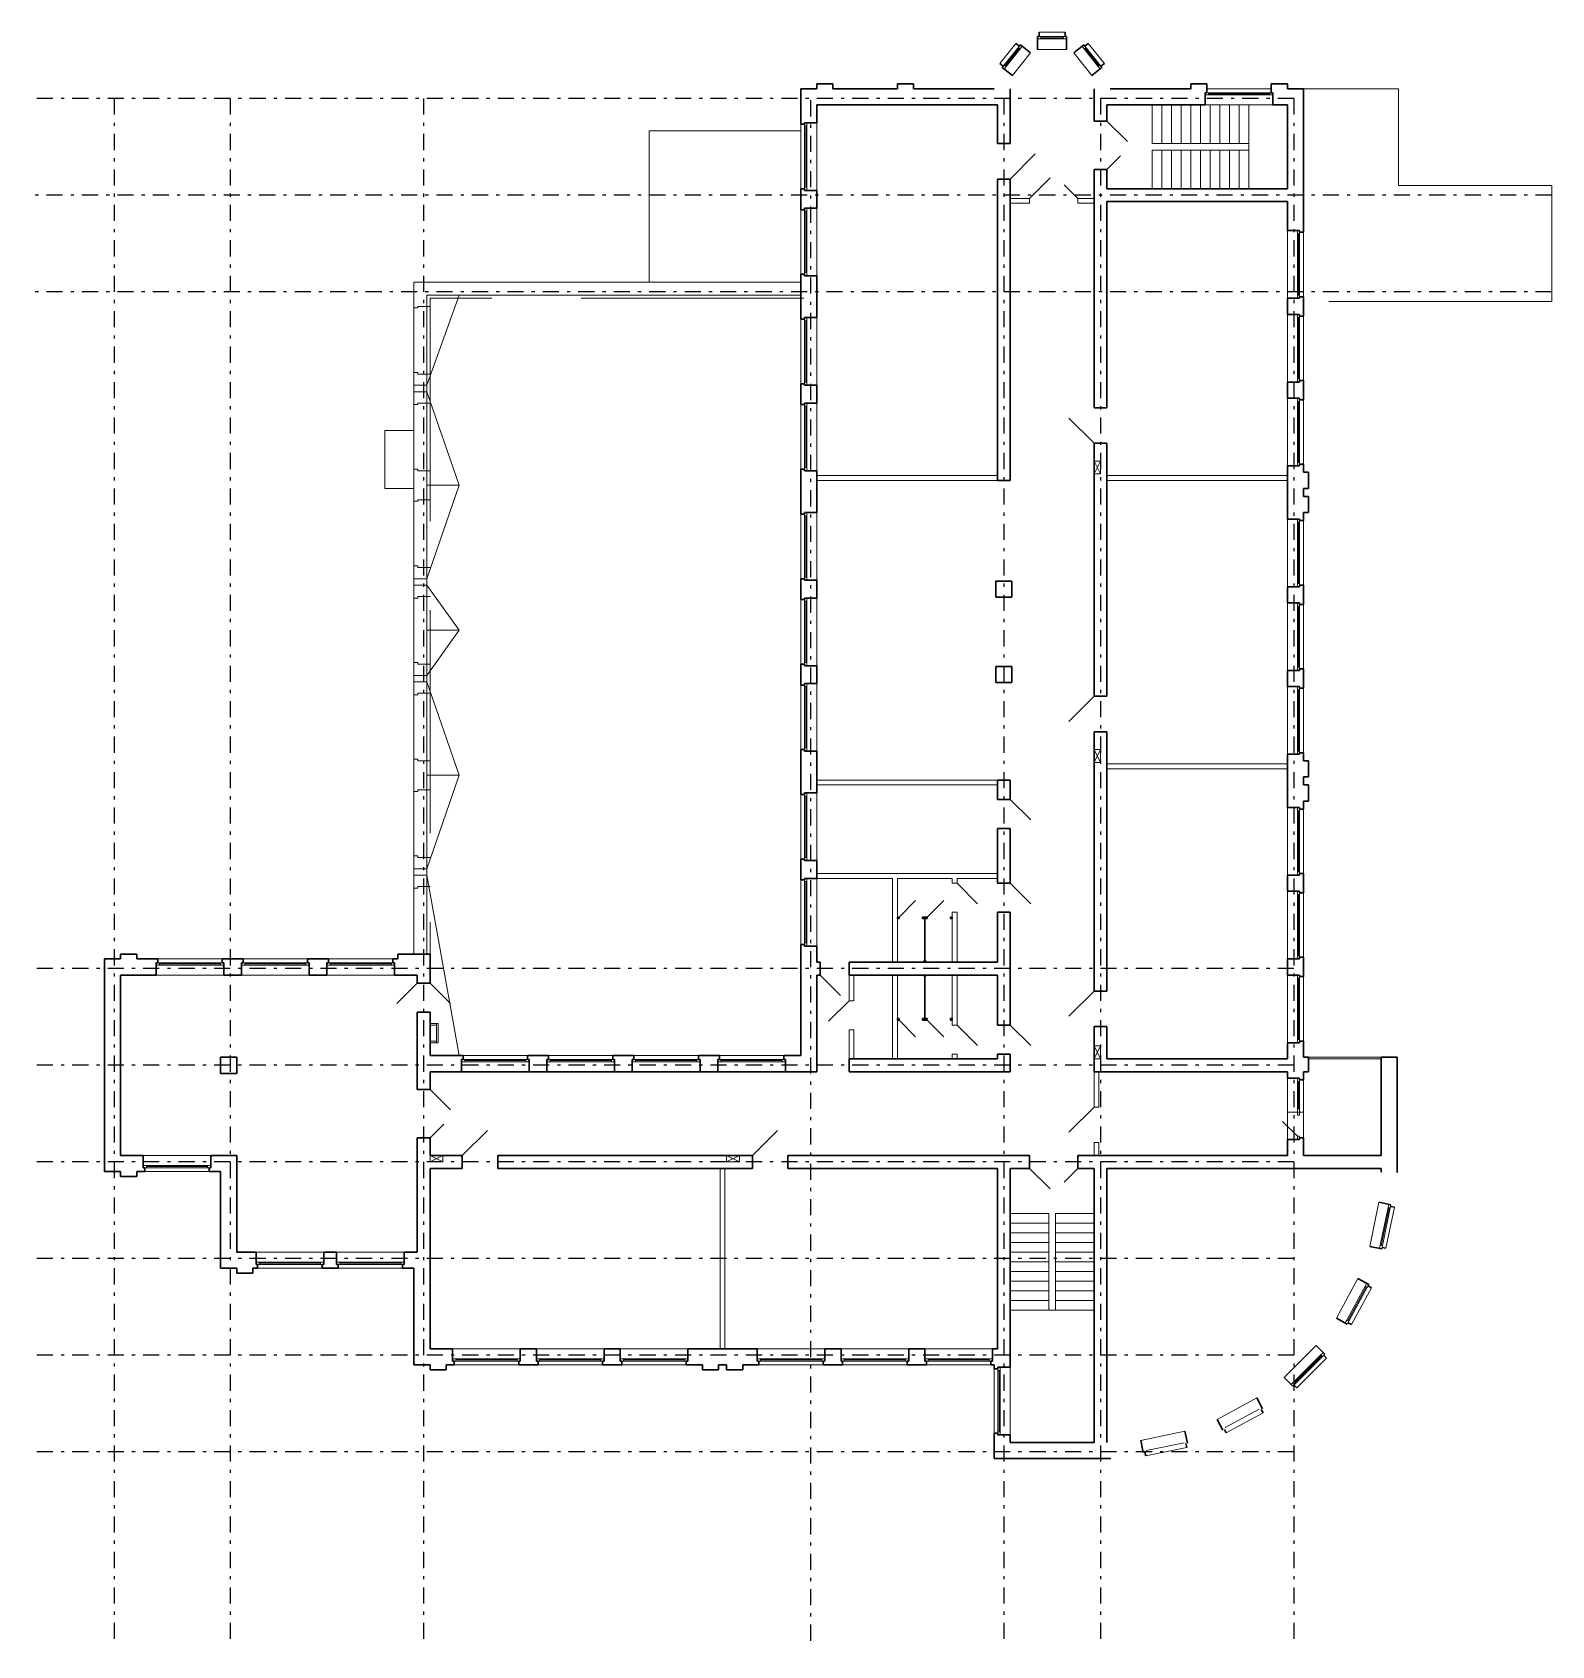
# Model space of a CAD drawing. Header units: metres. Extents: x 8.2 to 55.4, y 5.5 to 55.6.
import ezdxf

# ---------------------------------------------------------------- set-up
doc = ezdxf.new("R2010")
doc.units = ezdxf.units.M
doc.header["$MEASUREMENT"] = 0
doc.linetypes.add('( Dashdot )', pattern=[1.001, 0.5, -0.25, 0.001, -0.25])
doc.linetypes.add('DGN Style 3', pattern=[9.681301, 6.915215, -2.766086])

msp = doc.modelspace()

# ---------------------------------------------------------------- linework, layer by layer
at = {"color": 7, "linetype": 'Continuous', "lineweight": 30}
for p, q in [((39.476, 55.616), (39.476, 55.48)), ((40.276, 55.616), (40.276, 55.48)), ((38.755, 55.27), (38.862, 55.184)), ((38.862, 55.184), (38.893, 55.223)), ((38.893, 55.223), (39.205, 54.974)), ((39.426, 55.48), (39.426, 55.081)), ((39.476, 55.48), (39.426, 55.48)), ((40.276, 55.48), (40.326, 55.48)), ((40.326, 55.48), (40.326, 55.081)), ((40.86, 55.223), (40.548, 54.974)), ((40.86, 55.223), (40.891, 55.184)), ((40.997, 55.27), (40.891, 55.184)), ((38.256, 54.645), (38.362, 54.56)), ((41.497, 54.645), (41.39, 54.56)), ((38.362, 54.56), (38.331, 54.52)), ((38.331, 54.52), (38.643, 54.271)), ((41.422, 54.52), (41.11, 54.271)), ((41.39, 54.56), (41.422, 54.52)), ((32.076, 53.861), (32.076, 52.761)), ((32.576, 53.861), (32.076, 53.861)), ((32.576, 54.011), (32.576, 53.861)), ((33.076, 54.011), (32.576, 54.011)), ((33.076, 54.011), (33.076, 53.861)), ((35.076, 53.861), (33.076, 53.861)), ((35.076, 54.011), (35.076, 53.861)), ((35.576, 54.011), (35.076, 54.011)), ((35.576, 54.011), (35.576, 53.861)), ((38.076, 53.861), (35.576, 53.861)), ((38.576, 52.161), (38.576, 53.861)), ((41.176, 53.861), (41.176, 52.861)), ((44.176, 53.861), (41.676, 53.861)), ((44.176, 54.011), (44.176, 53.861)), ((44.676, 54.011), (44.176, 54.011)), ((44.626, 53.361), (44.626, 53.741)), ((44.676, 53.741), (44.626, 53.741)), ((44.676, 54.011), (44.676, 53.861)), ((44.676, 53.741), (44.676, 53.861)), ((46.676, 54.011), (46.676, 53.861)), ((47.176, 54.011), (46.676, 54.011)), ((46.676, 53.741), (46.676, 53.861)), ((46.726, 53.741), (46.676, 53.741)), ((46.726, 53.741), (46.676, 53.741)), ((46.726, 53.361), (46.726, 53.741)), ((47.176, 54.011), (47.176, 53.861)), ((47.176, 53.861), (47.676, 53.861)), ((47.676, 53.861), (47.676, 49.411)), ((32.576, 53.361), (32.576, 52.811)), ((38.176, 53.361), (32.576, 53.361)), ((38.176, 52.161), (38.176, 53.361)), ((41.576, 53.361), (41.576, 52.861)), ((44.626, 53.361), (41.576, 53.361)), ((47.176, 53.361), (46.726, 53.361)), ((47.176, 53.361), (47.176, 50.761)), ((32.196, 52.761), (32.076, 52.761)), ((32.576, 52.811), (32.196, 52.811)), ((32.196, 52.811), (32.196, 52.761)), ((41.176, 52.861), (41.576, 52.861)), ((38.576, 52.161), (38.176, 52.161)), ((41.176, 51.361), (41.576, 51.361)), ((41.176, 51.361), (41.176, 43.961)), ((41.576, 51.361), (41.576, 50.761)), ((32.196, 50.761), (32.076, 50.761)), ((32.076, 50.761), (32.076, 50.111)), ((32.196, 50.761), (32.196, 50.711)), ((32.576, 50.711), (32.196, 50.711)), ((32.576, 50.711), (32.576, 50.161)), ((38.176, 51.061), (38.176, 41.711)), ((38.576, 51.061), (38.176, 51.061)), ((38.576, 51.061), (38.576, 41.711)), ((47.176, 50.761), (41.576, 50.761)), ((32.196, 50.111), (32.076, 50.111)), ((32.576, 50.161), (32.196, 50.161)), ((32.196, 50.161), (32.196, 50.111)), ((41.576, 50.361), (41.576, 43.961)), ((47.176, 50.361), (41.576, 50.361)), ((47.176, 50.361), (47.176, 49.461)), ((47.176, 49.461), (47.556, 49.461)), ((47.556, 49.411), (47.556, 49.461)), ((47.556, 49.411), (47.676, 49.411)), ((32.196, 48.111), (32.076, 48.111)), ((32.076, 48.111), (32.076, 46.711)), ((32.196, 48.111), (32.196, 48.061)), ((32.576, 48.061), (32.196, 48.061)), ((32.576, 48.061), (32.576, 46.761)), ((47.176, 47.361), (47.556, 47.361)), ((47.176, 47.361), (47.176, 46.861)), ((47.556, 47.411), (47.676, 47.411)), ((47.556, 47.361), (47.556, 47.411)), ((47.676, 47.411), (47.676, 46.811)), ((32.196, 46.711), (32.076, 46.711)), ((32.576, 46.761), (32.196, 46.761)), ((32.196, 46.761), (32.196, 46.711)), ((47.176, 46.861), (47.556, 46.861)), ((47.556, 46.811), (47.556, 46.861)), ((47.556, 46.811), (47.676, 46.811)), ((32.196, 44.711), (32.076, 44.711)), ((32.076, 44.711), (32.076, 44.061)), ((32.196, 44.711), (32.196, 44.661)), ((32.576, 44.661), (32.196, 44.661)), ((32.576, 44.661), (32.576, 44.111)), ((47.176, 44.761), (47.556, 44.761)), ((47.176, 44.761), (47.176, 44.261)), ((47.556, 44.811), (47.676, 44.811)), ((47.556, 44.761), (47.556, 44.811)), ((47.676, 44.811), (47.676, 44.211)), ((32.196, 44.061), (32.076, 44.061)), ((32.576, 44.111), (32.196, 44.111)), ((32.196, 44.111), (32.196, 44.061)), ((47.176, 44.261), (47.556, 44.261)), ((47.556, 44.211), (47.556, 44.261)), ((47.556, 44.211), (47.676, 44.211)), ((41.576, 43.961), (41.176, 43.961)), ((41.176, 42.861), (41.176, 35.011)), ((41.576, 42.861), (41.176, 42.861)), ((41.576, 42.861), (41.576, 35.011)), ((32.196, 42.061), (32.076, 42.061)), ((32.076, 42.061), (32.076, 40.661)), ((32.196, 42.061), (32.196, 42.011)), ((47.176, 42.161), (47.556, 42.161)), ((47.176, 42.161), (47.176, 40.511)), ((47.556, 42.211), (47.676, 42.211)), ((47.556, 42.161), (47.556, 42.211)), ((47.676, 42.211), (47.676, 41.961)), ((32.576, 42.011), (32.196, 42.011)), ((32.576, 42.011), (32.576, 40.711)), ((38.176, 41.711), (38.576, 41.711)), ((47.826, 41.961), (47.676, 41.961)), ((47.826, 41.961), (47.826, 41.461)), ((47.826, 41.461), (47.676, 41.461)), ((47.676, 41.211), (47.676, 41.461)), ((47.826, 41.211), (47.676, 41.211)), ((47.826, 41.211), (47.826, 40.711)), ((32.196, 40.661), (32.076, 40.661)), ((32.576, 40.711), (32.196, 40.711)), ((32.196, 40.711), (32.196, 40.661)), ((47.826, 40.711), (47.676, 40.711)), ((47.676, 40.711), (47.676, 40.461)), ((47.176, 40.511), (47.556, 40.511)), ((47.556, 40.461), (47.556, 40.511)), ((47.556, 40.461), (47.676, 40.461)), ((32.196, 38.661), (32.076, 38.661)), ((32.076, 38.661), (32.076, 38.011)), ((32.196, 38.661), (32.196, 38.611)), ((32.576, 38.611), (32.196, 38.611)), ((32.576, 38.611), (32.576, 38.061)), ((38.126, 38.586), (38.126, 38.086)), ((38.126, 38.586), (38.626, 38.586)), ((38.626, 38.586), (38.626, 38.086)), ((32.576, 38.061), (32.196, 38.061)), ((32.196, 38.061), (32.196, 38.011)), ((38.126, 38.086), (38.626, 38.086)), ((47.176, 38.411), (47.556, 38.411)), ((47.176, 38.411), (47.176, 37.911)), ((47.556, 38.461), (47.676, 38.461)), ((47.556, 38.411), (47.556, 38.461)), ((47.676, 38.461), (47.676, 37.861)), ((32.196, 38.011), (32.076, 38.011)), ((47.176, 37.911), (47.556, 37.911)), ((47.556, 37.861), (47.556, 37.911)), ((47.556, 37.861), (47.676, 37.861)), ((32.196, 36.011), (32.076, 36.011)), ((32.076, 36.011), (32.076, 35.361)), ((32.196, 36.011), (32.196, 35.961)), ((32.576, 35.961), (32.196, 35.961)), ((32.576, 35.961), (32.576, 35.411)), ((38.126, 35.936), (38.626, 35.936)), ((38.126, 35.936), (38.126, 35.436)), ((38.626, 35.936), (38.626, 35.436)), ((47.176, 35.811), (47.556, 35.811)), ((47.176, 35.811), (47.176, 35.311)), ((47.556, 35.861), (47.676, 35.861)), ((47.556, 35.811), (47.556, 35.861)), ((47.676, 35.861), (47.676, 35.261)), ((32.196, 35.361), (32.076, 35.361)), ((32.576, 35.411), (32.196, 35.411)), ((32.196, 35.411), (32.196, 35.361)), ((38.126, 35.436), (38.626, 35.436)), ((47.176, 35.311), (47.556, 35.311)), ((47.556, 35.261), (47.556, 35.311)), ((47.556, 35.261), (47.676, 35.261)), ((41.576, 35.011), (41.176, 35.011)), ((41.176, 33.911), (41.176, 25.861)), ((41.576, 33.911), (41.176, 33.911)), ((41.576, 33.911), (41.576, 25.861)), ((32.196, 33.361), (32.076, 33.361)), ((32.076, 31.961), (32.076, 33.361)), ((32.196, 33.361), (32.196, 33.311)), ((32.576, 33.311), (32.196, 33.311)), ((32.576, 33.311), (32.576, 32.011)), ((47.176, 33.211), (47.556, 33.211)), ((47.176, 33.211), (47.176, 31.561)), ((47.556, 33.261), (47.676, 33.261)), ((47.556, 33.211), (47.556, 33.261)), ((47.676, 33.261), (47.676, 33.011)), ((47.826, 33.011), (47.676, 33.011)), ((47.826, 33.011), (47.826, 32.511)), ((38.576, 32.411), (38.176, 32.411)), ((38.176, 32.411), (38.176, 31.811)), ((38.576, 32.411), (38.576, 31.811)), ((47.826, 32.511), (47.676, 32.511)), ((47.676, 32.261), (47.676, 32.511)), ((47.826, 32.261), (47.676, 32.261)), ((47.826, 32.261), (47.826, 31.761)), ((32.196, 31.961), (32.076, 31.961)), ((32.576, 32.011), (32.196, 32.011)), ((32.196, 32.011), (32.196, 31.961)), ((38.576, 31.811), (38.176, 31.811)), ((47.176, 31.561), (47.556, 31.561)), ((47.556, 31.561), (47.556, 31.511)), ((47.826, 31.761), (47.676, 31.761)), ((47.676, 31.761), (47.676, 31.511)), ((47.556, 31.511), (47.676, 31.511)), ((38.576, 30.911), (38.176, 30.911)), ((38.176, 30.911), (38.176, 29.211)), ((38.576, 30.911), (38.576, 29.211)), ((32.196, 29.961), (32.076, 29.961)), ((32.076, 29.961), (32.076, 29.311)), ((32.196, 29.961), (32.196, 29.911)), ((32.576, 29.911), (32.196, 29.911)), ((32.576, 29.911), (32.576, 29.361)), ((32.196, 29.311), (32.076, 29.311)), ((32.576, 29.361), (32.196, 29.361)), ((32.196, 29.361), (32.196, 29.311)), ((38.576, 29.211), (38.176, 29.211)), ((47.176, 29.461), (47.556, 29.461)), ((47.176, 28.961), (47.176, 29.461)), ((47.556, 29.511), (47.676, 29.511)), ((47.556, 29.511), (47.556, 29.461)), ((47.676, 28.911), (47.676, 29.511)), ((47.176, 28.961), (47.556, 28.961)), ((47.556, 28.961), (47.556, 28.911)), ((47.556, 28.911), (47.676, 28.911)), ((38.576, 28.311), (38.176, 28.311)), ((38.176, 28.311), (38.176, 26.761)), ((38.576, 28.311), (38.576, 24.811)), ((32.076, 27.311), (32.076, 23.861)), ((32.196, 27.311), (32.076, 27.311)), ((32.196, 27.311), (32.196, 27.261)), ((32.576, 27.261), (32.196, 27.261)), ((32.576, 27.261), (32.576, 26.761)), ((10.476, 26.861), (10.476, 20.261)), ((10.976, 26.861), (10.476, 26.861)), ((10.976, 27.011), (10.976, 26.861)), ((11.476, 27.011), (10.976, 27.011)), ((11.476, 27.011), (11.476, 26.861)), ((12.126, 26.861), (11.476, 26.861)), ((12.076, 26.361), (12.076, 26.741)), ((12.126, 26.741), (12.076, 26.741)), ((12.126, 26.741), (12.126, 26.861)), ((14.126, 26.741), (14.126, 26.861)), ((14.126, 26.861), (14.776, 26.861)), ((14.176, 26.741), (14.126, 26.741)), ((14.176, 26.361), (14.176, 26.741)), ((14.726, 26.361), (14.726, 26.741)), ((14.776, 26.741), (14.726, 26.741)), ((14.776, 26.741), (14.776, 26.861)), ((16.776, 26.741), (16.776, 26.861)), ((16.776, 26.861), (17.426, 26.861)), ((16.826, 26.741), (16.776, 26.741)), ((16.826, 26.361), (16.826, 26.741)), ((17.376, 26.361), (17.376, 26.741)), ((17.426, 26.741), (17.376, 26.741)), ((17.426, 26.741), (17.426, 26.861)), ((19.576, 26.861), (19.426, 26.861)), ((19.426, 26.741), (19.426, 26.861)), ((19.476, 26.741), (19.426, 26.741)), ((19.476, 26.361), (19.476, 26.741)), ((19.576, 27.011), (20.076, 27.011)), ((19.576, 27.011), (19.576, 26.861)), ((20.576, 27.011), (20.076, 27.011)), ((20.576, 27.011), (20.576, 26.111)), ((32.676, 26.761), (32.576, 26.761)), ((32.676, 26.761), (32.676, 26.361)), ((38.176, 26.761), (33.576, 26.761)), ((33.576, 26.761), (33.576, 26.361)), ((47.176, 26.861), (47.556, 26.861)), ((47.176, 26.361), (47.176, 26.861)), ((47.556, 26.911), (47.676, 26.911)), ((47.556, 26.911), (47.556, 26.861)), ((47.676, 26.311), (47.676, 26.911)), ((10.976, 26.361), (10.976, 20.761)), ((12.076, 26.361), (10.976, 26.361)), ((14.176, 26.361), (14.726, 26.361)), ((16.826, 26.361), (17.376, 26.361)), ((20.176, 26.361), (19.476, 26.361)), ((20.176, 26.361), (20.176, 26.111)), ((20.576, 26.111), (20.176, 26.111)), ((32.576, 26.361), (32.576, 23.361)), ((32.676, 26.361), (32.576, 26.361)), ((38.176, 26.361), (33.576, 26.361)), ((38.176, 26.361), (38.176, 24.811)), ((47.176, 26.361), (47.556, 26.361)), ((47.556, 26.361), (47.556, 26.311)), ((47.556, 26.311), (47.676, 26.311)), ((41.576, 25.861), (41.176, 25.861)), ((20.576, 25.211), (20.176, 25.211)), ((20.176, 25.211), (20.176, 22.811)), ((20.576, 25.211), (20.576, 23.861)), ((38.576, 24.811), (38.176, 24.811)), ((41.576, 24.761), (41.176, 24.761)), ((41.176, 24.761), (41.176, 23.361)), ((41.576, 24.761), (41.576, 23.761)), ((47.176, 24.261), (47.176, 23.761)), ((47.176, 24.261), (47.556, 24.261)), ((47.556, 24.311), (47.676, 24.311)), ((47.556, 24.311), (47.556, 24.261)), ((47.676, 24.311), (47.676, 23.811)), ((14.076, 23.311), (14.076, 23.811)), ((14.576, 23.811), (14.076, 23.811)), ((14.576, 23.311), (14.576, 23.811)), ((21.601, 23.861), (20.576, 23.861)), ((21.551, 23.361), (21.551, 23.741)), ((21.601, 23.741), (21.551, 23.741)), ((21.601, 23.741), (21.601, 23.861)), ((23.601, 23.741), (23.601, 23.861)), ((23.601, 23.861), (24.251, 23.861)), ((23.651, 23.741), (23.601, 23.741)), ((23.651, 23.361), (23.651, 23.741)), ((24.201, 23.361), (24.201, 23.741)), ((24.251, 23.741), (24.201, 23.741)), ((24.251, 23.741), (24.251, 23.861)), ((26.251, 23.741), (26.251, 23.861)), ((26.251, 23.861), (26.901, 23.861)), ((26.301, 23.741), (26.251, 23.741)), ((26.301, 23.361), (26.301, 23.741)), ((26.851, 23.361), (26.851, 23.741)), ((26.901, 23.741), (26.851, 23.741)), ((26.901, 23.741), (26.901, 23.861)), ((28.901, 23.741), (28.901, 23.861)), ((28.901, 23.861), (29.551, 23.861)), ((28.951, 23.741), (28.901, 23.741)), ((28.951, 23.361), (28.951, 23.741)), ((29.501, 23.361), (29.501, 23.741)), ((29.551, 23.741), (29.501, 23.741)), ((29.551, 23.741), (29.551, 23.861)), ((31.551, 23.741), (31.551, 23.861)), ((31.551, 23.861), (32.076, 23.861)), ((31.601, 23.741), (31.551, 23.741)), ((31.601, 23.361), (31.601, 23.741)), ((38.176, 23.761), (33.576, 23.761)), ((33.576, 23.761), (33.576, 23.361)), ((38.576, 23.911), (38.176, 23.911)), ((38.176, 23.911), (38.176, 23.761)), ((38.576, 23.911), (38.576, 23.361)), ((47.176, 23.761), (41.576, 23.761)), ((47.676, 23.811), (47.826, 23.811)), ((47.826, 23.811), (47.826, 23.361)), ((50.08, 23.811), (50.58, 23.811)), ((50.08, 20.761), (50.08, 23.811)), ((50.58, 20.236), (50.58, 23.811)), ((14.576, 23.311), (14.076, 23.311)), ((32.576, 23.361), (20.576, 23.361)), ((20.576, 23.361), (20.576, 22.811)), ((23.651, 23.361), (24.201, 23.361)), ((26.301, 23.361), (26.851, 23.361)), ((28.951, 23.361), (29.501, 23.361)), ((38.576, 23.361), (33.576, 23.361)), ((47.176, 23.361), (41.176, 23.361)), ((47.176, 23.361), (47.176, 23.161)), ((47.176, 23.161), (47.556, 23.161)), ((47.556, 23.161), (47.556, 23.111)), ((47.556, 23.111), (47.676, 23.111)), ((47.676, 23.361), (47.676, 23.111)), ((47.676, 23.361), (47.826, 23.361)), ((20.576, 22.811), (20.176, 22.811)), ((20.576, 21.311), (20.176, 21.311)), ((20.176, 21.311), (20.176, 17.761)), ((20.576, 21.311), (20.576, 20.761)), ((47.176, 21.261), (47.176, 20.761)), ((47.176, 21.261), (47.556, 21.261)), ((47.556, 21.311), (47.676, 21.311)), ((47.556, 21.311), (47.556, 21.261)), ((47.676, 21.311), (47.676, 20.761)), ((11.676, 20.761), (10.976, 20.761)), ((11.676, 20.761), (11.676, 20.381)), ((14.576, 20.761), (13.776, 20.761)), ((13.776, 20.761), (13.776, 20.381)), ((14.576, 20.761), (14.576, 17.761)), ((21.576, 20.761), (20.576, 20.761)), ((21.576, 20.761), (21.576, 20.361)), ((22.676, 20.761), (22.676, 20.361)), ((30.576, 20.761), (22.676, 20.761)), ((30.576, 20.761), (30.576, 20.361)), ((31.676, 20.761), (31.676, 20.361)), ((39.176, 20.761), (31.676, 20.761)), ((39.176, 20.761), (39.176, 20.361)), ((40.676, 20.761), (40.676, 20.361)), ((47.176, 20.761), (40.676, 20.761)), ((50.08, 20.761), (47.676, 20.761)), ((10.976, 20.261), (10.476, 20.261)), ((10.976, 20.111), (10.976, 20.261)), ((11.476, 20.111), (10.976, 20.111)), ((11.476, 20.111), (11.476, 20.261)), ((11.726, 20.261), (11.476, 20.261)), ((11.676, 20.381), (11.726, 20.381)), ((11.726, 20.381), (11.726, 20.261)), ((13.726, 20.381), (13.726, 20.261)), ((13.726, 20.381), (13.776, 20.381)), ((14.076, 20.261), (13.726, 20.261)), ((14.076, 20.261), (14.076, 17.261)), ((20.576, 20.361), (20.576, 14.761)), ((21.576, 20.361), (20.576, 20.361)), ((30.576, 20.361), (22.676, 20.361)), ((38.176, 20.361), (31.676, 20.361)), ((38.176, 20.361), (38.176, 14.761)), ((38.576, 20.361), (38.576, 14.191)), ((39.176, 20.361), (38.576, 20.361)), ((41.176, 20.361), (40.676, 20.361)), ((41.176, 20.361), (41.176, 11.858)), ((41.576, 20.361), (41.576, 11.858)), ((50.081, 20.361), (41.576, 20.361)), ((50.08, 20.361), (50.08, 20.243)), ((50.015, 19.31), (50.388, 19.232)), ((50.382, 19.182), (50.5, 19.158)), ((15.176, 17.761), (14.576, 17.761)), ((15.176, 17.761), (15.176, 17.381)), ((17.276, 17.761), (17.276, 17.381)), ((17.676, 17.761), (17.276, 17.761)), ((17.676, 17.761), (17.676, 17.381)), ((20.176, 17.761), (19.776, 17.761)), ((19.776, 17.761), (19.776, 17.381)), ((49.729, 17.94), (50.102, 17.862)), ((50.116, 17.91), (50.233, 17.885)), ((14.576, 17.261), (14.076, 17.261)), ((14.576, 17.111), (14.576, 17.261)), ((15.076, 17.111), (14.576, 17.111)), ((15.076, 17.111), (15.076, 17.261)), ((15.226, 17.261), (15.076, 17.261)), ((15.176, 17.381), (15.226, 17.381)), ((15.226, 17.381), (15.226, 17.261)), ((17.226, 17.381), (17.226, 17.261)), ((17.226, 17.381), (17.276, 17.381)), ((17.726, 17.261), (17.226, 17.261)), ((17.676, 17.381), (17.726, 17.381)), ((17.726, 17.381), (17.726, 17.261)), ((19.726, 17.381), (19.726, 17.261)), ((19.726, 17.381), (19.776, 17.381)), ((20.076, 17.261), (19.726, 17.261)), ((20.076, 17.261), (20.076, 14.261)), ((49.363, 16.943), (49.699, 16.762)), ((49.678, 16.716), (49.784, 16.659)), ((48.697, 15.712), (49.032, 15.53)), ((49.059, 15.573), (49.165, 15.515)), ((21.276, 14.761), (20.576, 14.761)), ((21.276, 14.761), (21.276, 14.381)), ((23.376, 14.761), (23.376, 14.381)), ((23.376, 14.761), (23.876, 14.761)), ((23.876, 14.761), (23.876, 14.381)), ((25.976, 14.761), (25.976, 14.381)), ((25.976, 14.761), (26.476, 14.761)), ((26.476, 14.761), (26.476, 14.381)), ((28.576, 14.761), (28.576, 14.381)), ((30.726, 14.761), (28.576, 14.761)), ((30.726, 14.761), (30.726, 14.381)), ((32.826, 14.761), (32.826, 14.381)), ((32.826, 14.761), (33.326, 14.761)), ((33.326, 14.761), (33.326, 14.381)), ((35.426, 14.761), (35.426, 14.381)), ((35.426, 14.761), (35.926, 14.761)), ((35.926, 14.761), (35.926, 14.381)), ((38.176, 14.761), (38.026, 14.761)), ((38.026, 14.761), (38.026, 14.381)), ((48.064, 14.863), (48.334, 14.594)), ((48.301, 14.556), (48.386, 14.471)), ((20.576, 14.261), (20.076, 14.261)), ((20.576, 14.111), (20.576, 14.261)), ((21.076, 14.111), (20.576, 14.111)), ((21.076, 14.111), (21.076, 14.261)), ((21.326, 14.261), (21.076, 14.261)), ((21.276, 14.381), (21.326, 14.381)), ((21.326, 14.381), (21.326, 14.261)), ((23.326, 14.381), (23.326, 14.261)), ((23.326, 14.381), (23.376, 14.381)), ((23.326, 14.261), (23.926, 14.261)), ((23.876, 14.381), (23.926, 14.381)), ((23.926, 14.381), (23.926, 14.261)), ((25.926, 14.381), (25.926, 14.261)), ((25.926, 14.381), (25.976, 14.381)), ((25.926, 14.261), (26.526, 14.261)), ((26.476, 14.381), (26.526, 14.381)), ((26.526, 14.381), (26.526, 14.261)), ((28.526, 14.381), (28.526, 14.261)), ((28.526, 14.381), (28.576, 14.381)), ((29.026, 14.261), (28.526, 14.261)), ((29.026, 14.111), (29.026, 14.261)), ((29.526, 14.111), (29.026, 14.111)), ((29.526, 14.111), (29.526, 14.261)), ((29.526, 14.261), (29.776, 14.261)), ((29.776, 14.111), (29.776, 14.261)), ((30.276, 14.111), (29.776, 14.111)), ((30.276, 14.111), (30.276, 14.261)), ((30.276, 14.261), (30.776, 14.261)), ((30.776, 14.381), (30.726, 14.381)), ((30.776, 14.381), (30.776, 14.261)), ((32.776, 14.381), (32.776, 14.261)), ((32.826, 14.381), (32.776, 14.381)), ((32.776, 14.261), (33.376, 14.261)), ((33.376, 14.381), (33.326, 14.381)), ((33.376, 14.381), (33.376, 14.261)), ((35.376, 14.381), (35.376, 14.261)), ((35.426, 14.381), (35.376, 14.381)), ((35.376, 14.261), (35.976, 14.261)), ((35.976, 14.381), (35.926, 14.381)), ((35.976, 14.381), (35.976, 14.261)), ((37.976, 14.381), (37.976, 14.261)), ((38.026, 14.381), (37.976, 14.381)), ((38.076, 14.261), (37.976, 14.261)), ((38.076, 14.261), (38.076, 14.141)), ((38.196, 14.141), (38.076, 14.141)), ((38.576, 14.191), (38.196, 14.191)), ((38.196, 14.141), (38.196, 14.191)), ((47.074, 13.873), (47.344, 13.604)), ((47.382, 13.636), (47.467, 13.551)), ((38.196, 12.141), (38.076, 12.141)), ((38.076, 12.141), (38.076, 11.358)), ((38.196, 12.091), (38.196, 12.141)), ((38.576, 12.091), (38.196, 12.091)), ((38.576, 12.091), (38.576, 11.858)), ((41.176, 11.858), (38.576, 11.858)), ((41.701, 11.358), (38.076, 11.358))]:
    msp.add_line(p, q, dxfattribs=at)
at = {"color": 7, "linetype": 'Continuous', "lineweight": 0}
for p, q in [((39.476, 55.616), (40.276, 55.616)), ((38.755, 55.27), (38.256, 54.645)), ((38.893, 55.223), (38.331, 54.52)), ((38.831, 55.145), (38.393, 54.599)), ((38.421, 54.577), (38.858, 55.123)), ((38.448, 54.555), (38.885, 55.102)), ((38.885, 55.102), (38.831, 55.145)), ((39.426, 55.48), (40.326, 55.48)), ((39.426, 55.081), (40.326, 55.081)), ((39.526, 55.48), (39.526, 55.41)), ((40.226, 55.48), (39.526, 55.48)), ((39.526, 55.48), (39.526, 55.48)), ((39.526, 55.445), (40.226, 55.445)), ((39.526, 55.41), (40.226, 55.41)), ((40.226, 55.41), (40.226, 55.48)), ((40.86, 55.223), (41.422, 54.52)), ((40.922, 55.145), (40.867, 55.102)), ((40.867, 55.102), (41.304, 54.555)), ((40.895, 55.123), (41.332, 54.577)), ((41.359, 54.599), (40.922, 55.145)), ((40.922, 55.145), (40.922, 55.145)), ((40.997, 55.27), (41.497, 54.645)), ((38.393, 54.599), (38.448, 54.555)), ((38.393, 54.599), (38.393, 54.599)), ((39.205, 54.974), (38.643, 54.271)), ((40.548, 54.974), (41.11, 54.271)), ((41.304, 54.555), (41.359, 54.599)), ((46.676, 53.861), (44.676, 53.861)), ((44.726, 53.741), (44.726, 53.671)), ((46.626, 53.741), (44.726, 53.741)), ((44.726, 53.741), (44.726, 53.741)), ((46.626, 53.706), (44.726, 53.706)), ((44.726, 53.671), (46.626, 53.671)), ((46.626, 53.671), (46.626, 53.741)), ((43.276, 53.361), (43.276, 52.161)), ((43.576, 53.361), (43.576, 52.161)), ((43.876, 53.361), (43.876, 52.161)), ((44.176, 53.361), (44.176, 52.161)), ((44.476, 53.361), (44.476, 52.161)), ((46.726, 53.361), (44.626, 53.361)), ((44.776, 53.361), (44.776, 52.161)), ((45.076, 53.361), (45.076, 52.161)), ((45.376, 53.361), (45.376, 52.161)), ((45.676, 53.361), (45.676, 52.161)), ((32.076, 52.761), (32.076, 50.761)), ((32.266, 52.711), (32.196, 52.711)), ((32.196, 52.711), (32.196, 50.811)), ((32.231, 52.711), (32.231, 50.811)), ((32.266, 50.811), (32.266, 52.711)), ((32.576, 52.811), (32.576, 50.711)), ((43.276, 51.961), (43.276, 50.761)), ((43.576, 51.961), (43.576, 50.761)), ((43.876, 51.961), (43.876, 50.761)), ((44.176, 51.961), (44.176, 50.761)), ((44.476, 51.961), (44.476, 50.761)), ((44.776, 51.961), (44.776, 50.761)), ((45.076, 51.961), (45.076, 50.761)), ((45.376, 51.961), (45.376, 50.761)), ((45.676, 51.961), (45.676, 50.761)), ((32.196, 50.811), (32.266, 50.811)), ((32.196, 50.811), (32.196, 50.811)), ((32.076, 50.111), (32.076, 48.111)), ((32.576, 50.161), (32.576, 48.061)), ((32.266, 50.061), (32.196, 50.061)), ((32.196, 50.061), (32.196, 48.161)), ((32.231, 50.061), (32.231, 48.161)), ((32.266, 48.161), (32.266, 50.061)), ((47.176, 47.361), (47.176, 49.461)), ((47.556, 49.361), (47.486, 49.361)), ((47.486, 49.361), (47.486, 47.461)), ((47.521, 47.461), (47.521, 49.361)), ((47.556, 47.461), (47.556, 49.361)), ((47.556, 49.361), (47.556, 49.361)), ((47.676, 47.411), (47.676, 49.411)), ((32.196, 48.161), (32.266, 48.161)), ((32.196, 48.161), (32.196, 48.161)), ((47.486, 47.461), (47.556, 47.461)), ((32.076, 46.711), (32.076, 44.711)), ((32.266, 46.661), (32.196, 46.661)), ((32.196, 46.661), (32.196, 44.761)), ((32.231, 46.661), (32.231, 44.761)), ((32.266, 44.761), (32.266, 46.661)), ((32.576, 46.761), (32.576, 44.661)), ((47.176, 44.761), (47.176, 46.861)), ((47.556, 46.761), (47.486, 46.761)), ((47.486, 46.761), (47.486, 44.861)), ((47.521, 44.861), (47.521, 46.761)), ((47.556, 44.861), (47.556, 46.761)), ((47.556, 46.761), (47.556, 46.761)), ((47.676, 44.811), (47.676, 46.811)), ((32.196, 44.761), (32.266, 44.761)), ((32.196, 44.761), (32.196, 44.761)), ((47.486, 44.861), (47.556, 44.861)), ((32.076, 44.061), (32.076, 42.061)), ((32.576, 44.111), (32.576, 42.011)), ((47.176, 42.161), (47.176, 44.261)), ((47.556, 44.161), (47.486, 44.161)), ((47.486, 44.161), (47.486, 42.261)), ((47.521, 42.261), (47.521, 44.161)), ((47.556, 42.261), (47.556, 44.161)), ((47.556, 44.161), (47.556, 44.161)), ((47.676, 42.211), (47.676, 44.211)), ((32.266, 44.011), (32.196, 44.011)), ((32.196, 44.011), (32.196, 42.111)), ((32.231, 44.011), (32.231, 42.111)), ((32.266, 42.111), (32.266, 44.011)), ((32.196, 42.111), (32.266, 42.111)), ((32.196, 42.111), (32.196, 42.111)), ((47.486, 42.261), (47.556, 42.261)), ((32.076, 40.661), (32.076, 38.661)), ((32.266, 40.611), (32.196, 40.611)), ((32.196, 40.611), (32.196, 38.711)), ((32.231, 40.611), (32.231, 38.711)), ((32.266, 38.711), (32.266, 40.611)), ((32.576, 40.711), (32.576, 38.611)), ((47.176, 38.411), (47.176, 40.511)), ((47.556, 40.411), (47.486, 40.411)), ((47.486, 40.411), (47.486, 38.511)), ((47.521, 38.511), (47.521, 40.411)), ((47.556, 38.511), (47.556, 40.411)), ((47.556, 40.411), (47.556, 40.411)), ((47.676, 38.461), (47.676, 40.461)), ((32.196, 38.711), (32.266, 38.711)), ((32.196, 38.711), (32.196, 38.711)), ((32.576, 38.061), (32.576, 35.961)), ((47.486, 38.511), (47.556, 38.511)), ((32.076, 38.011), (32.076, 36.011)), ((32.266, 37.961), (32.196, 37.961)), ((32.196, 37.961), (32.196, 36.061)), ((32.231, 37.961), (32.231, 36.061)), ((32.266, 36.061), (32.266, 37.961)), ((47.176, 35.811), (47.176, 37.911)), ((47.556, 37.811), (47.486, 37.811)), ((47.486, 37.811), (47.486, 35.911)), ((47.521, 35.911), (47.521, 37.811)), ((47.556, 35.911), (47.556, 37.811)), ((47.556, 37.811), (47.556, 37.811)), ((47.676, 35.861), (47.676, 37.861)), ((32.196, 36.061), (32.266, 36.061)), ((32.196, 36.061), (32.196, 36.061)), ((47.486, 35.911), (47.556, 35.911)), ((32.076, 35.361), (32.076, 33.361)), ((32.266, 35.311), (32.196, 35.311)), ((32.196, 35.311), (32.196, 33.411)), ((32.231, 35.311), (32.231, 33.411)), ((32.266, 33.411), (32.266, 35.311)), ((32.576, 35.411), (32.576, 33.311)), ((47.176, 33.211), (47.176, 35.311)), ((47.556, 35.211), (47.486, 35.211)), ((47.486, 35.211), (47.486, 33.311)), ((47.521, 33.311), (47.521, 35.211)), ((47.556, 33.311), (47.556, 35.211)), ((47.556, 35.211), (47.556, 35.211)), ((47.676, 33.261), (47.676, 35.261)), ((32.196, 33.411), (32.266, 33.411)), ((32.196, 33.411), (32.196, 33.411)), ((47.486, 33.311), (47.556, 33.311)), ((32.076, 31.961), (32.076, 29.961)), ((32.266, 31.911), (32.196, 31.911)), ((32.196, 31.911), (32.196, 30.011)), ((32.231, 31.911), (32.231, 30.011)), ((32.266, 30.011), (32.266, 31.911)), ((32.576, 32.011), (32.576, 29.911)), ((47.176, 31.561), (47.176, 29.461)), ((47.486, 29.561), (47.486, 31.461)), ((47.486, 31.461), (47.556, 31.461)), ((47.521, 31.461), (47.521, 29.561)), ((47.556, 31.461), (47.556, 29.561)), ((47.676, 31.511), (47.676, 29.511)), ((32.196, 30.011), (32.266, 30.011)), ((32.196, 30.011), (32.196, 30.011)), ((47.556, 29.561), (47.486, 29.561)), ((47.556, 29.561), (47.556, 29.561)), ((32.076, 29.311), (32.076, 27.311)), ((32.266, 29.261), (32.196, 29.261)), ((32.196, 29.261), (32.196, 27.361)), ((32.231, 29.261), (32.231, 27.361)), ((32.266, 27.361), (32.266, 29.261)), ((32.576, 29.361), (32.576, 27.261)), ((47.176, 28.961), (47.176, 26.861)), ((47.486, 26.961), (47.486, 28.861)), ((47.486, 28.861), (47.556, 28.861)), ((47.521, 28.861), (47.521, 26.961)), ((47.556, 28.861), (47.556, 26.961)), ((47.676, 28.911), (47.676, 26.911)), ((32.196, 27.361), (32.266, 27.361)), ((32.196, 27.361), (32.196, 27.361)), ((14.126, 26.861), (12.126, 26.861)), ((12.176, 26.741), (12.176, 26.671)), ((14.076, 26.741), (12.176, 26.741)), ((12.176, 26.741), (12.176, 26.741)), ((14.076, 26.706), (12.176, 26.706)), ((12.176, 26.671), (14.076, 26.671)), ((14.076, 26.671), (14.076, 26.741)), ((16.776, 26.861), (14.776, 26.861)), ((14.826, 26.741), (14.826, 26.671)), ((16.726, 26.741), (14.826, 26.741)), ((14.826, 26.741), (14.826, 26.741)), ((16.726, 26.706), (14.826, 26.706)), ((14.826, 26.671), (16.726, 26.671)), ((16.726, 26.671), (16.726, 26.741)), ((19.426, 26.861), (17.426, 26.861)), ((17.476, 26.741), (17.476, 26.671)), ((19.376, 26.741), (17.476, 26.741)), ((17.476, 26.741), (17.476, 26.741)), ((19.376, 26.706), (17.476, 26.706)), ((17.476, 26.671), (19.376, 26.671)), ((19.376, 26.671), (19.376, 26.741)), ((47.556, 26.961), (47.486, 26.961)), ((47.556, 26.961), (47.556, 26.961)), ((14.176, 26.361), (12.076, 26.361)), ((16.826, 26.361), (14.726, 26.361)), ((19.476, 26.361), (17.376, 26.361)), ((47.176, 26.361), (47.176, 24.261)), ((47.486, 24.361), (47.486, 26.261)), ((47.486, 26.261), (47.556, 26.261)), ((47.521, 26.261), (47.521, 24.361)), ((47.556, 26.261), (47.556, 24.361)), ((47.676, 26.311), (47.676, 24.311)), ((47.556, 24.361), (47.486, 24.361)), ((47.556, 24.361), (47.556, 24.361)), ((23.601, 23.861), (21.601, 23.861)), ((21.651, 23.741), (21.651, 23.671)), ((23.551, 23.741), (21.651, 23.741)), ((21.651, 23.741), (21.651, 23.741)), ((23.551, 23.706), (21.651, 23.706)), ((21.651, 23.671), (23.551, 23.671)), ((23.551, 23.671), (23.551, 23.741)), ((26.251, 23.861), (24.251, 23.861)), ((24.301, 23.741), (24.301, 23.671)), ((26.201, 23.741), (24.301, 23.741)), ((24.301, 23.741), (24.301, 23.741)), ((26.201, 23.706), (24.301, 23.706)), ((24.301, 23.671), (26.201, 23.671)), ((26.201, 23.671), (26.201, 23.741)), ((28.901, 23.861), (26.901, 23.861)), ((26.951, 23.741), (26.951, 23.671)), ((28.851, 23.741), (26.951, 23.741)), ((26.951, 23.741), (26.951, 23.741)), ((28.851, 23.706), (26.951, 23.706)), ((26.951, 23.671), (28.851, 23.671)), ((28.851, 23.671), (28.851, 23.741)), ((31.551, 23.861), (29.551, 23.861)), ((29.601, 23.741), (29.601, 23.671)), ((31.501, 23.741), (29.601, 23.741)), ((29.601, 23.741), (29.601, 23.741)), ((31.501, 23.706), (29.601, 23.706)), ((29.601, 23.671), (31.501, 23.671)), ((31.501, 23.671), (31.501, 23.741)), ((23.651, 23.361), (21.551, 23.361)), ((26.301, 23.361), (24.201, 23.361)), ((28.951, 23.361), (26.851, 23.361)), ((31.601, 23.361), (29.501, 23.361)), ((47.176, 23.161), (47.176, 22.111)), ((47.486, 23.061), (47.486, 22.211)), ((47.556, 23.061), (47.486, 23.061)), ((47.486, 23.061), (47.486, 23.061)), ((47.521, 23.061), (47.521, 22.211)), ((47.556, 22.211), (47.556, 23.061)), ((47.676, 22.111), (47.676, 23.111)), ((47.176, 22.111), (47.176, 21.261)), ((47.176, 22.111), (47.676, 22.111)), ((47.486, 22.211), (47.556, 22.211)), ((47.676, 22.111), (47.676, 21.311)), ((11.676, 20.761), (13.776, 20.761)), ((11.726, 20.261), (13.726, 20.261)), ((13.676, 20.451), (11.776, 20.451)), ((11.776, 20.451), (11.776, 20.381)), ((11.776, 20.416), (13.676, 20.416)), ((11.776, 20.381), (13.676, 20.381)), ((13.676, 20.381), (13.676, 20.451)), ((13.676, 20.381), (13.676, 20.381)), ((49.729, 17.94), (50.015, 19.31)), ((50.054, 17.974), (50.299, 19.149)), ((50.088, 17.967), (50.334, 19.141)), ((50.368, 19.134), (50.122, 17.96)), ((50.5, 19.158), (50.233, 17.885)), ((50.299, 19.149), (50.368, 19.134)), ((39.776, 18.661), (38.576, 18.661)), ((41.176, 18.661), (39.976, 18.661)), ((39.776, 18.361), (38.576, 18.361)), ((39.776, 18.061), (38.576, 18.061)), ((41.176, 18.361), (39.976, 18.361)), ((41.176, 18.061), (39.976, 18.061)), ((15.176, 17.761), (17.276, 17.761)), ((17.676, 17.761), (19.776, 17.761)), ((39.776, 17.761), (38.576, 17.761)), ((41.176, 17.761), (39.976, 17.761)), ((50.122, 17.96), (50.054, 17.974)), ((50.054, 17.974), (50.054, 17.974)), ((15.226, 17.261), (17.226, 17.261)), ((17.176, 17.451), (15.276, 17.451)), ((15.276, 17.451), (15.276, 17.381)), ((15.276, 17.416), (17.176, 17.416)), ((15.276, 17.381), (17.176, 17.381)), ((17.176, 17.381), (17.176, 17.451)), ((17.176, 17.381), (17.176, 17.381)), ((17.726, 17.261), (19.726, 17.261)), ((19.676, 17.451), (17.776, 17.451)), ((17.776, 17.451), (17.776, 17.381)), ((17.776, 17.416), (19.676, 17.416)), ((17.776, 17.381), (19.676, 17.381)), ((19.676, 17.381), (19.676, 17.451)), ((19.676, 17.381), (19.676, 17.381)), ((39.776, 17.461), (38.576, 17.461)), ((39.776, 17.161), (38.576, 17.161)), ((41.176, 17.461), (39.976, 17.461)), ((41.176, 17.161), (39.976, 17.161)), ((39.776, 16.861), (38.576, 16.861)), ((39.776, 16.561), (38.576, 16.561)), ((41.176, 16.861), (39.976, 16.861)), ((41.176, 16.561), (39.976, 16.561)), ((48.697, 15.712), (49.363, 16.943)), ((49.018, 15.652), (49.589, 16.707)), ((49.049, 15.635), (49.62, 16.69)), ((49.651, 16.674), (49.08, 15.618)), ((49.784, 16.659), (49.165, 15.515)), ((49.589, 16.707), (49.651, 16.674)), ((39.776, 16.261), (38.576, 16.261)), ((41.176, 16.261), (39.976, 16.261)), ((49.08, 15.618), (49.018, 15.652)), ((49.018, 15.652), (49.018, 15.652)), ((21.276, 14.761), (23.376, 14.761)), ((23.876, 14.761), (25.976, 14.761)), ((26.476, 14.761), (28.576, 14.761)), ((32.826, 14.761), (30.726, 14.761)), ((35.426, 14.761), (33.326, 14.761)), ((38.026, 14.761), (35.926, 14.761)), ((47.074, 13.873), (48.064, 14.863)), ((47.365, 13.724), (48.214, 14.572)), ((47.39, 13.699), (48.238, 14.548)), ((48.263, 14.523), (47.415, 13.674)), ((48.214, 14.572), (48.263, 14.523)), ((21.326, 14.261), (23.326, 14.261)), ((23.276, 14.451), (21.376, 14.451)), ((21.376, 14.451), (21.376, 14.381)), ((21.376, 14.416), (23.276, 14.416)), ((21.376, 14.381), (23.276, 14.381)), ((23.276, 14.381), (23.276, 14.451)), ((23.276, 14.381), (23.276, 14.381)), ((23.926, 14.261), (25.926, 14.261)), ((25.876, 14.451), (23.976, 14.451)), ((23.976, 14.451), (23.976, 14.381)), ((23.976, 14.416), (25.876, 14.416)), ((23.976, 14.381), (25.876, 14.381)), ((25.876, 14.381), (25.876, 14.451)), ((25.876, 14.381), (25.876, 14.381)), ((26.526, 14.261), (28.526, 14.261)), ((28.476, 14.451), (26.576, 14.451)), ((26.576, 14.451), (26.576, 14.381)), ((26.576, 14.416), (28.476, 14.416)), ((26.576, 14.381), (28.476, 14.381)), ((28.476, 14.381), (28.476, 14.451)), ((28.476, 14.381), (28.476, 14.381)), ((32.776, 14.261), (30.776, 14.261)), ((30.826, 14.381), (30.826, 14.451)), ((30.826, 14.451), (32.726, 14.451)), ((32.726, 14.416), (30.826, 14.416)), ((32.726, 14.381), (30.826, 14.381)), ((30.826, 14.381), (30.826, 14.381)), ((32.726, 14.451), (32.726, 14.381)), ((35.376, 14.261), (33.376, 14.261)), ((33.426, 14.381), (33.426, 14.451)), ((33.426, 14.451), (35.326, 14.451)), ((35.326, 14.416), (33.426, 14.416)), ((35.326, 14.381), (33.426, 14.381)), ((33.426, 14.381), (33.426, 14.381)), ((35.326, 14.451), (35.326, 14.381)), ((37.976, 14.261), (35.976, 14.261)), ((36.026, 14.381), (36.026, 14.451)), ((36.026, 14.451), (37.926, 14.451)), ((37.926, 14.416), (36.026, 14.416)), ((37.926, 14.381), (36.026, 14.381)), ((36.026, 14.381), (36.026, 14.381)), ((37.926, 14.451), (37.926, 14.381)), ((38.076, 12.141), (38.076, 14.141)), ((38.196, 14.091), (38.266, 14.091)), ((38.196, 12.191), (38.196, 14.091)), ((38.196, 14.091), (38.196, 14.091)), ((38.231, 12.191), (38.231, 14.091)), ((38.266, 14.091), (38.266, 12.191)), ((38.576, 12.091), (38.576, 14.191)), ((48.386, 14.471), (47.467, 13.551)), ((47.415, 13.674), (47.365, 13.724)), ((47.365, 13.724), (47.365, 13.724)), ((38.266, 12.191), (38.196, 12.191))]:
    msp.add_line(p, q, dxfattribs=at)
at = {"color": 7, "linetype": 'Continuous', "lineweight": 13}
for p, q in [((38.831, 55.145), (38.893, 55.223)), ((38.885, 55.102), (38.831, 55.145)), ((38.948, 55.18), (38.885, 55.102)), ((38.893, 55.223), (38.948, 55.18)), ((38.948, 55.18), (38.948, 55.18)), ((39.426, 55.41), (39.426, 55.48)), ((39.426, 55.48), (39.526, 55.48)), ((39.526, 55.41), (39.426, 55.41)), ((39.526, 55.48), (39.526, 55.41)), ((39.526, 55.41), (39.526, 55.41)), ((40.226, 55.41), (40.226, 55.48)), ((40.226, 55.48), (40.326, 55.48)), ((40.326, 55.41), (40.226, 55.41)), ((40.326, 55.48), (40.326, 55.41)), ((40.326, 55.41), (40.326, 55.41)), ((40.805, 55.18), (40.86, 55.223)), ((40.867, 55.102), (40.805, 55.18)), ((40.86, 55.223), (40.922, 55.145)), ((40.922, 55.145), (40.867, 55.102)), ((40.867, 55.102), (40.867, 55.102)), ((38.331, 54.52), (38.393, 54.599)), ((38.393, 54.599), (38.448, 54.555)), ((41.304, 54.555), (41.359, 54.599)), ((41.359, 54.599), (41.422, 54.52)), ((38.386, 54.477), (38.331, 54.52)), ((38.448, 54.555), (38.386, 54.477)), ((38.448, 54.555), (38.448, 54.555)), ((41.367, 54.477), (41.304, 54.555)), ((41.422, 54.52), (41.367, 54.477)), ((41.367, 54.477), (41.367, 54.477)), ((44.626, 53.671), (44.626, 53.741)), ((44.626, 53.741), (44.726, 53.741)), ((44.726, 53.671), (44.626, 53.671)), ((44.726, 53.741), (44.726, 53.671)), ((44.726, 53.671), (44.726, 53.671)), ((46.626, 53.671), (46.626, 53.741)), ((46.626, 53.741), (46.726, 53.741)), ((46.726, 53.671), (46.626, 53.671)), ((46.726, 53.741), (46.726, 53.671)), ((46.726, 53.671), (46.726, 53.671)), ((42.976, 53.361), (42.976, 52.161)), ((45.976, 53.361), (45.976, 53.086)), ((45.976, 51.586), (45.976, 53.086)), ((32.196, 52.711), (32.196, 52.811)), ((32.196, 52.811), (32.266, 52.811)), ((32.266, 52.711), (32.196, 52.711)), ((32.266, 52.811), (32.266, 52.711)), ((32.266, 52.811), (32.266, 52.811)), ((41.576, 52.861), (42.213, 52.225)), ((42.976, 52.161), (45.976, 52.161)), ((41.576, 51.361), (42.001, 51.785)), ((42.976, 51.961), (42.976, 50.761)), ((42.976, 51.961), (45.976, 51.961)), ((45.976, 51.586), (45.976, 50.761)), ((39.176, 50.461), (39.813, 51.098)), ((32.196, 50.711), (32.196, 50.811)), ((32.196, 50.811), (32.266, 50.811)), ((32.266, 50.711), (32.196, 50.711)), ((32.266, 50.811), (32.266, 50.711)), ((32.266, 50.811), (32.266, 50.811)), ((40.676, 50.461), (40.252, 50.885)), ((32.196, 50.061), (32.196, 50.161)), ((32.196, 50.161), (32.266, 50.161)), ((32.266, 50.161), (32.266, 50.061)), ((32.266, 50.161), (32.266, 50.161)), ((39.176, 50.461), (38.576, 50.461)), ((39.176, 50.311), (38.576, 50.311)), ((39.176, 50.461), (39.176, 50.311)), ((41.176, 50.461), (40.676, 50.461)), ((40.676, 50.461), (40.676, 50.311)), ((41.176, 50.311), (40.676, 50.311)), ((32.266, 50.061), (32.196, 50.061)), ((47.486, 49.361), (47.486, 49.461)), ((47.486, 49.461), (47.556, 49.461)), ((47.556, 49.361), (47.486, 49.361)), ((47.486, 49.361), (47.486, 49.361)), ((47.556, 49.461), (47.556, 49.361)), ((32.196, 48.061), (32.196, 48.161)), ((32.196, 48.161), (32.266, 48.161)), ((32.266, 48.161), (32.266, 48.061)), ((32.266, 48.161), (32.266, 48.161)), ((32.076, 47.861), (20.076, 47.861)), ((20.076, 47.861), (20.076, 44.661)), ((32.266, 48.061), (32.196, 48.061)), ((32.076, 47.461), (20.476, 47.461)), ((20.476, 47.461), (20.476, 44.661)), ((21.476, 47.461), (20.476, 44.661)), ((47.486, 47.361), (47.486, 47.461)), ((47.486, 47.461), (47.556, 47.461)), ((47.556, 47.361), (47.486, 47.361)), ((47.486, 47.361), (47.486, 47.361)), ((47.556, 47.461), (47.556, 47.361)), ((32.196, 46.661), (32.196, 46.761)), ((32.196, 46.761), (32.266, 46.761)), ((32.266, 46.661), (32.196, 46.661)), ((32.266, 46.761), (32.266, 46.661)), ((32.266, 46.761), (32.266, 46.761)), ((47.486, 46.761), (47.486, 46.861)), ((47.486, 46.861), (47.556, 46.861)), ((47.556, 46.761), (47.486, 46.761)), ((47.486, 46.761), (47.486, 46.761)), ((47.556, 46.861), (47.556, 46.761)), ((20.076, 44.661), (20.476, 44.661)), ((32.196, 44.661), (32.196, 44.761)), ((32.196, 44.761), (32.266, 44.761)), ((32.266, 44.661), (32.196, 44.661)), ((32.266, 44.761), (32.266, 44.661)), ((32.266, 44.761), (32.266, 44.761)), ((47.486, 44.761), (47.486, 44.861)), ((47.486, 44.861), (47.556, 44.861)), ((47.556, 44.761), (47.486, 44.761)), ((47.486, 44.761), (47.486, 44.761)), ((47.556, 44.861), (47.556, 44.761)), ((20.076, 44.461), (20.476, 44.461)), ((20.076, 44.461), (20.076, 38.661)), ((20.476, 44.461), (20.476, 38.661)), ((20.476, 44.461), (21.476, 41.561)), ((32.196, 44.011), (32.196, 44.111)), ((32.196, 44.111), (32.266, 44.111)), ((32.266, 44.111), (32.266, 44.011)), ((32.266, 44.111), (32.266, 44.111)), ((47.486, 44.161), (47.486, 44.261)), ((47.486, 44.261), (47.556, 44.261)), ((47.556, 44.161), (47.486, 44.161)), ((47.486, 44.161), (47.486, 44.161)), ((47.556, 44.261), (47.556, 44.161)), ((32.266, 44.011), (32.196, 44.011)), ((41.176, 42.861), (40.398, 43.639)), ((32.196, 42.011), (32.196, 42.111)), ((32.196, 42.111), (32.266, 42.111)), ((32.266, 42.111), (32.266, 42.011)), ((32.266, 42.111), (32.266, 42.111)), ((41.176, 41.911), (41.376, 42.311)), ((41.176, 42.311), (41.376, 41.911)), ((41.376, 42.311), (41.176, 42.311)), ((41.176, 42.311), (41.176, 41.911)), ((41.376, 41.911), (41.376, 42.311)), ((47.486, 42.161), (47.486, 42.261)), ((47.486, 42.261), (47.556, 42.261)), ((47.556, 42.161), (47.486, 42.161)), ((47.486, 42.161), (47.486, 42.161)), ((47.556, 42.261), (47.556, 42.161)), ((20.476, 41.561), (21.476, 41.561)), ((21.476, 41.561), (20.476, 38.661)), ((32.266, 42.011), (32.196, 42.011)), ((38.176, 41.861), (32.576, 41.861)), ((38.176, 41.711), (32.576, 41.711)), ((41.176, 41.911), (41.376, 41.911)), ((41.176, 41.911), (41.176, 41.911)), ((47.176, 41.861), (41.576, 41.861)), ((47.176, 41.711), (41.576, 41.711)), ((32.196, 40.611), (32.196, 40.711)), ((32.196, 40.711), (32.266, 40.711)), ((32.266, 40.611), (32.196, 40.611)), ((32.266, 40.711), (32.266, 40.611)), ((32.266, 40.711), (32.266, 40.711)), ((47.486, 40.411), (47.486, 40.511)), ((47.486, 40.511), (47.556, 40.511)), ((47.556, 40.411), (47.486, 40.411)), ((47.486, 40.411), (47.486, 40.411)), ((47.556, 40.511), (47.556, 40.411)), ((20.076, 38.661), (20.476, 38.661)), ((32.196, 38.611), (32.196, 38.711)), ((32.196, 38.711), (32.266, 38.711)), ((32.266, 38.611), (32.196, 38.611)), ((32.266, 38.711), (32.266, 38.611)), ((32.266, 38.711), (32.266, 38.711)), ((20.076, 38.461), (20.476, 38.461)), ((20.076, 38.461), (20.076, 35.661)), ((20.476, 38.461), (20.476, 35.661)), ((20.476, 38.461), (21.476, 37.061)), ((32.196, 37.961), (32.196, 38.061)), ((32.196, 38.061), (32.266, 38.061)), ((32.266, 38.061), (32.266, 37.961)), ((32.266, 38.061), (32.266, 38.061)), ((47.486, 38.411), (47.486, 38.511)), ((47.486, 38.511), (47.556, 38.511)), ((47.556, 38.411), (47.486, 38.411)), ((47.486, 38.411), (47.486, 38.411)), ((47.556, 38.511), (47.556, 38.411)), ((32.266, 37.961), (32.196, 37.961)), ((47.486, 37.811), (47.486, 37.911)), ((47.486, 37.911), (47.556, 37.911)), ((47.556, 37.811), (47.486, 37.811)), ((47.486, 37.811), (47.486, 37.811)), ((47.556, 37.911), (47.556, 37.811)), ((20.476, 37.061), (21.476, 37.061)), ((21.476, 37.061), (20.476, 35.661)), ((32.196, 35.961), (32.196, 36.061)), ((32.196, 36.061), (32.266, 36.061)), ((32.266, 36.061), (32.266, 35.961)), ((32.266, 36.061), (32.266, 36.061)), ((20.076, 35.661), (20.476, 35.661)), ((32.266, 35.961), (32.196, 35.961)), ((47.486, 35.811), (47.486, 35.911)), ((47.486, 35.911), (47.556, 35.911)), ((47.556, 35.811), (47.486, 35.811)), ((47.486, 35.811), (47.486, 35.811)), ((47.556, 35.911), (47.556, 35.811)), ((20.076, 35.461), (20.476, 35.461)), ((20.076, 35.461), (20.076, 29.661)), ((20.476, 35.461), (20.476, 29.661)), ((21.476, 32.561), (20.476, 35.461)), ((32.196, 35.311), (32.196, 35.411)), ((32.196, 35.411), (32.266, 35.411)), ((32.266, 35.311), (32.196, 35.311)), ((32.266, 35.411), (32.266, 35.311)), ((32.266, 35.411), (32.266, 35.411)), ((47.486, 35.211), (47.486, 35.311)), ((47.486, 35.311), (47.556, 35.311)), ((47.556, 35.211), (47.486, 35.211)), ((47.486, 35.211), (47.486, 35.211)), ((47.556, 35.311), (47.556, 35.211)), ((32.196, 33.311), (32.196, 33.411)), ((32.196, 33.411), (32.266, 33.411)), ((32.266, 33.311), (32.196, 33.311)), ((32.266, 33.411), (32.266, 33.311)), ((32.266, 33.411), (32.266, 33.411)), ((41.176, 32.961), (41.376, 33.361)), ((41.176, 33.361), (41.376, 32.961)), ((41.376, 33.361), (41.176, 33.361)), ((41.176, 33.361), (41.176, 32.961)), ((41.376, 32.961), (41.376, 33.361)), ((47.486, 33.211), (47.486, 33.311)), ((47.486, 33.311), (47.556, 33.311)), ((47.556, 33.211), (47.486, 33.211)), ((47.486, 33.211), (47.486, 33.211)), ((47.556, 33.311), (47.556, 33.211)), ((20.476, 32.561), (21.476, 32.561)), ((20.476, 29.661), (21.476, 32.561)), ((41.176, 32.961), (41.376, 32.961)), ((41.176, 32.961), (41.176, 32.961)), ((47.176, 32.911), (41.576, 32.911)), ((47.176, 32.761), (41.576, 32.761)), ((38.176, 32.411), (32.576, 32.411)), ((38.176, 32.261), (32.576, 32.261)), ((32.196, 31.911), (32.196, 32.011)), ((32.196, 32.011), (32.266, 32.011)), ((32.266, 31.911), (32.196, 31.911)), ((32.266, 32.011), (32.266, 31.911)), ((32.266, 32.011), (32.266, 32.011)), ((38.576, 31.811), (39.213, 31.175)), ((47.486, 31.561), (47.486, 31.461)), ((47.556, 31.561), (47.486, 31.561)), ((47.486, 31.561), (47.486, 31.561)), ((47.556, 31.461), (47.556, 31.561)), ((47.486, 31.461), (47.556, 31.461)), ((20.076, 29.661), (20.476, 29.661)), ((32.196, 29.911), (32.196, 30.011)), ((32.196, 30.011), (32.266, 30.011)), ((32.266, 29.911), (32.196, 29.911)), ((32.266, 30.011), (32.266, 29.911)), ((32.266, 30.011), (32.266, 30.011)), ((47.486, 29.561), (47.486, 29.461)), ((47.556, 29.561), (47.486, 29.561)), ((47.486, 29.561), (47.486, 29.561)), ((47.556, 29.461), (47.556, 29.561)), ((20.076, 29.461), (20.476, 29.461)), ((20.076, 29.461), (20.076, 27.011)), ((20.476, 29.461), (20.476, 27.011)), ((21.476, 23.861), (20.476, 29.461)), ((32.196, 29.261), (32.196, 29.361)), ((32.196, 29.361), (32.266, 29.361)), ((32.266, 29.261), (32.196, 29.261)), ((32.266, 29.361), (32.266, 29.261)), ((32.266, 29.361), (32.266, 29.361)), ((38.176, 29.511), (32.576, 29.511)), ((34.926, 29.361), (32.576, 29.361)), ((34.926, 29.361), (34.926, 26.761)), ((35.076, 29.361), (35.076, 26.761)), ((36.776, 29.361), (35.076, 29.361)), ((36.776, 29.361), (36.776, 29.211)), ((36.926, 29.211), (36.776, 29.211)), ((38.176, 29.361), (36.926, 29.361)), ((36.926, 29.361), (36.926, 29.211)), ((36.926, 29.211), (37.563, 28.575)), ((38.576, 29.211), (39.213, 28.575)), ((47.486, 29.461), (47.556, 29.461)), ((47.486, 28.961), (47.486, 28.861)), ((47.556, 28.961), (47.486, 28.961)), ((47.486, 28.961), (47.486, 28.961)), ((47.486, 28.861), (47.556, 28.861)), ((47.556, 28.861), (47.556, 28.961)), ((36.776, 28.311), (36.776, 26.761)), ((36.926, 28.311), (36.776, 28.311)), ((36.926, 28.311), (36.926, 26.761)), ((32.196, 27.261), (32.196, 27.361)), ((32.196, 27.361), (32.266, 27.361)), ((32.266, 27.261), (32.196, 27.261)), ((32.266, 27.361), (32.266, 27.261)), ((32.266, 27.361), (32.266, 27.361)), ((12.076, 26.671), (12.076, 26.741)), ((12.076, 26.741), (12.176, 26.741)), ((12.176, 26.671), (12.076, 26.671)), ((12.176, 26.741), (12.176, 26.671)), ((12.176, 26.671), (12.176, 26.671)), ((14.076, 26.671), (14.076, 26.741)), ((14.076, 26.741), (14.176, 26.741)), ((14.176, 26.671), (14.076, 26.671)), ((14.176, 26.741), (14.176, 26.671)), ((14.176, 26.671), (14.176, 26.671)), ((14.726, 26.671), (14.726, 26.741)), ((14.726, 26.741), (14.826, 26.741)), ((14.826, 26.671), (14.726, 26.671)), ((14.826, 26.741), (14.826, 26.671)), ((14.826, 26.671), (14.826, 26.671)), ((16.726, 26.671), (16.726, 26.741)), ((16.726, 26.741), (16.826, 26.741)), ((16.826, 26.671), (16.726, 26.671)), ((16.826, 26.741), (16.826, 26.671)), ((16.826, 26.671), (16.826, 26.671)), ((17.376, 26.671), (17.376, 26.741)), ((17.376, 26.741), (17.476, 26.741)), ((17.476, 26.671), (17.376, 26.671)), ((17.476, 26.741), (17.476, 26.671)), ((17.476, 26.671), (17.476, 26.671)), ((19.376, 26.671), (19.376, 26.741)), ((19.376, 26.741), (19.476, 26.741)), ((19.476, 26.671), (19.376, 26.671)), ((19.476, 26.741), (19.476, 26.671)), ((19.476, 26.671), (19.476, 26.671)), ((47.486, 26.961), (47.486, 26.861)), ((47.556, 26.961), (47.486, 26.961)), ((47.486, 26.961), (47.486, 26.961)), ((47.486, 26.861), (47.556, 26.861)), ((47.556, 26.861), (47.556, 26.961)), ((20.176, 26.111), (19.54, 25.475)), ((20.576, 26.111), (21.213, 25.475)), ((32.676, 26.361), (33.313, 25.725)), ((33.576, 26.361), (33.576, 25.561)), ((33.726, 26.361), (33.726, 25.561)), ((34.926, 26.361), (34.926, 23.761)), ((35.076, 26.361), (35.076, 23.761)), ((36.776, 26.361), (36.776, 24.811)), ((36.926, 26.361), (36.926, 24.811)), ((47.486, 26.361), (47.486, 26.261)), ((47.556, 26.361), (47.486, 26.361)), ((47.486, 26.361), (47.486, 26.361)), ((47.486, 26.261), (47.556, 26.261)), ((47.556, 26.261), (47.556, 26.361)), ((33.576, 25.561), (32.94, 24.925)), ((33.726, 25.561), (33.576, 25.561)), ((20.776, 24.861), (20.576, 24.861)), ((20.576, 24.861), (20.576, 24.811)), ((20.576, 24.811), (20.776, 24.811)), ((20.576, 24.811), (20.576, 24.811)), ((20.776, 24.261), (20.776, 24.861)), ((20.776, 24.861), (20.826, 24.861)), ((20.776, 24.811), (20.776, 24.861)), ((20.826, 24.861), (20.826, 24.261)), ((33.726, 24.661), (33.576, 24.661)), ((33.576, 24.661), (33.576, 23.761)), ((33.726, 24.661), (33.726, 23.761)), ((36.926, 24.811), (36.776, 24.811)), ((36.926, 24.811), (37.563, 24.175)), ((38.576, 24.811), (39.213, 24.175)), ((20.776, 24.311), (20.576, 24.311)), ((20.576, 24.311), (20.576, 24.261)), ((20.576, 24.261), (20.776, 24.261)), ((20.576, 24.261), (20.576, 24.261)), ((20.776, 24.261), (20.776, 24.311)), ((20.826, 24.261), (20.776, 24.261)), ((20.776, 24.261), (20.776, 24.261)), ((41.176, 23.761), (41.376, 24.161)), ((41.176, 24.161), (41.376, 23.761)), ((41.376, 24.161), (41.176, 24.161)), ((41.176, 24.161), (41.176, 23.761)), ((41.376, 23.761), (41.376, 24.161)), ((47.486, 24.361), (47.486, 24.261)), ((47.556, 24.361), (47.486, 24.361)), ((47.486, 24.361), (47.486, 24.361)), ((47.486, 24.261), (47.556, 24.261)), ((47.556, 24.261), (47.556, 24.361)), ((21.551, 23.671), (21.551, 23.741)), ((21.551, 23.741), (21.651, 23.741)), ((21.651, 23.671), (21.551, 23.671)), ((21.651, 23.741), (21.651, 23.671)), ((21.651, 23.671), (21.651, 23.671)), ((23.551, 23.671), (23.551, 23.741)), ((23.551, 23.741), (23.651, 23.741)), ((23.651, 23.671), (23.551, 23.671)), ((23.651, 23.741), (23.651, 23.671)), ((23.651, 23.671), (23.651, 23.671)), ((24.201, 23.671), (24.201, 23.741)), ((24.201, 23.741), (24.301, 23.741)), ((24.301, 23.671), (24.201, 23.671)), ((24.301, 23.741), (24.301, 23.671)), ((24.301, 23.671), (24.301, 23.671)), ((26.201, 23.671), (26.201, 23.741)), ((26.201, 23.741), (26.301, 23.741)), ((26.301, 23.671), (26.201, 23.671)), ((26.301, 23.741), (26.301, 23.671)), ((26.301, 23.671), (26.301, 23.671)), ((26.851, 23.671), (26.851, 23.741)), ((26.851, 23.741), (26.951, 23.741)), ((26.951, 23.671), (26.851, 23.671)), ((26.951, 23.741), (26.951, 23.671)), ((26.951, 23.671), (26.951, 23.671)), ((28.851, 23.671), (28.851, 23.741)), ((28.851, 23.741), (28.951, 23.741)), ((28.951, 23.671), (28.851, 23.671)), ((28.951, 23.741), (28.951, 23.671)), ((28.951, 23.671), (28.951, 23.671)), ((29.501, 23.671), (29.501, 23.741)), ((29.501, 23.741), (29.601, 23.741)), ((29.601, 23.671), (29.501, 23.671)), ((29.601, 23.741), (29.601, 23.671)), ((29.601, 23.671), (29.601, 23.671)), ((31.501, 23.671), (31.501, 23.741)), ((31.501, 23.741), (31.601, 23.741)), ((31.601, 23.671), (31.501, 23.671)), ((31.601, 23.741), (31.601, 23.671)), ((31.601, 23.671), (31.601, 23.671)), ((36.776, 23.911), (36.776, 23.761)), ((36.926, 23.911), (36.776, 23.911)), ((36.926, 23.911), (36.926, 23.761)), ((41.176, 23.761), (41.376, 23.761)), ((41.176, 23.761), (41.176, 23.761)), ((47.826, 23.811), (50.08, 23.811)), ((47.826, 23.761), (47.826, 23.811)), ((47.826, 23.811), (47.826, 23.811)), ((50.08, 23.761), (47.826, 23.761)), ((50.08, 23.811), (50.08, 23.761)), ((41.176, 23.361), (41.176, 22.261)), ((41.326, 23.361), (41.326, 22.261)), ((47.486, 23.161), (47.486, 23.061)), ((47.556, 23.161), (47.486, 23.161)), ((47.486, 23.161), (47.486, 23.161)), ((47.486, 23.061), (47.556, 23.061)), ((47.556, 23.061), (47.556, 23.161)), ((20.576, 22.811), (21.213, 22.175)), ((41.326, 22.261), (41.176, 22.261)), ((47.486, 22.111), (47.486, 22.211)), ((47.486, 22.211), (47.556, 22.211)), ((47.556, 22.111), (47.486, 22.111)), ((47.486, 22.111), (47.486, 22.111)), ((47.486, 22.011), (47.486, 22.111)), ((47.486, 22.111), (47.556, 22.111)), ((47.556, 22.211), (47.556, 22.111)), ((47.556, 22.111), (47.556, 22.011)), ((20.576, 21.311), (21.001, 21.735)), ((21.576, 20.761), (22.354, 21.539)), ((30.576, 20.761), (31.354, 21.539)), ((47.486, 21.361), (47.027, 21.821)), ((47.556, 22.011), (47.486, 22.011)), ((47.486, 22.011), (47.486, 22.011)), ((41.326, 21.161), (41.176, 21.161)), ((41.176, 21.161), (41.176, 20.761)), ((41.326, 21.161), (41.326, 20.761)), ((47.486, 21.261), (47.486, 21.361)), ((47.486, 21.361), (47.556, 21.361)), ((47.556, 21.261), (47.486, 21.261)), ((47.486, 21.261), (47.486, 21.261)), ((47.556, 21.361), (47.556, 21.261)), ((20.576, 20.761), (20.976, 20.561)), ((20.976, 20.761), (20.576, 20.561)), ((20.576, 20.761), (20.576, 20.561)), ((20.976, 20.761), (20.576, 20.761)), ((20.576, 20.761), (20.576, 20.761)), ((20.576, 20.561), (20.976, 20.561)), ((20.976, 20.561), (20.976, 20.761)), ((29.776, 20.761), (30.176, 20.561)), ((30.176, 20.761), (29.776, 20.561)), ((29.776, 20.761), (29.776, 20.561)), ((30.176, 20.761), (29.776, 20.761)), ((29.776, 20.761), (29.776, 20.761)), ((29.776, 20.561), (30.176, 20.561)), ((30.176, 20.561), (30.176, 20.761)), ((11.676, 20.451), (11.776, 20.451)), ((11.676, 20.381), (11.676, 20.451)), ((11.676, 20.451), (11.676, 20.451)), ((11.776, 20.381), (11.676, 20.381)), ((11.776, 20.451), (11.776, 20.381)), ((13.676, 20.451), (13.776, 20.451)), ((13.676, 20.381), (13.676, 20.451)), ((13.676, 20.451), (13.676, 20.451)), ((13.776, 20.381), (13.676, 20.381)), ((13.776, 20.451), (13.776, 20.381)), ((29.576, 20.361), (29.576, 14.761)), ((29.726, 20.361), (29.726, 14.761)), ((50.32, 19.246), (50.299, 19.149)), ((50.299, 19.149), (50.368, 19.134)), ((50.388, 19.232), (50.32, 19.246)), ((50.32, 19.246), (50.32, 19.246)), ((50.368, 19.134), (50.388, 19.232)), ((39.776, 18.961), (38.576, 18.961)), ((39.776, 18.961), (39.776, 15.961)), ((39.976, 18.961), (39.976, 15.961)), ((41.176, 18.961), (39.976, 18.961)), ((50.054, 17.974), (50.033, 17.876)), ((50.033, 17.876), (50.102, 17.862)), ((50.122, 17.96), (50.054, 17.974)), ((50.054, 17.974), (50.054, 17.974)), ((50.102, 17.862), (50.122, 17.96)), ((15.176, 17.451), (15.276, 17.451)), ((15.176, 17.381), (15.176, 17.451)), ((15.176, 17.451), (15.176, 17.451)), ((15.276, 17.381), (15.176, 17.381)), ((15.276, 17.451), (15.276, 17.381)), ((17.176, 17.451), (17.276, 17.451)), ((17.176, 17.381), (17.176, 17.451)), ((17.176, 17.451), (17.176, 17.451)), ((17.276, 17.381), (17.176, 17.381)), ((17.276, 17.451), (17.276, 17.381)), ((17.676, 17.451), (17.776, 17.451)), ((17.676, 17.381), (17.676, 17.451)), ((17.676, 17.451), (17.676, 17.451)), ((17.776, 17.381), (17.676, 17.381)), ((17.776, 17.451), (17.776, 17.381)), ((19.676, 17.451), (19.776, 17.451)), ((19.676, 17.381), (19.676, 17.451)), ((19.676, 17.451), (19.676, 17.451)), ((19.776, 17.381), (19.676, 17.381)), ((19.776, 17.451), (19.776, 17.381)), ((49.637, 16.795), (49.589, 16.707)), ((49.589, 16.707), (49.651, 16.674)), ((49.699, 16.762), (49.637, 16.795)), ((49.637, 16.795), (49.637, 16.795)), ((49.651, 16.674), (49.699, 16.762)), ((41.176, 15.961), (38.576, 15.961)), ((49.018, 15.652), (48.971, 15.564)), ((48.971, 15.564), (49.032, 15.53)), ((49.08, 15.618), (49.018, 15.652)), ((49.018, 15.652), (49.018, 15.652)), ((49.032, 15.53), (49.08, 15.618)), ((48.284, 14.643), (48.214, 14.572)), ((48.214, 14.572), (48.263, 14.523)), ((48.263, 14.523), (48.334, 14.594)), ((48.334, 14.594), (48.284, 14.643)), ((48.284, 14.643), (48.284, 14.643)), ((21.276, 14.451), (21.376, 14.451)), ((21.276, 14.381), (21.276, 14.451)), ((21.276, 14.451), (21.276, 14.451)), ((21.376, 14.381), (21.276, 14.381)), ((21.376, 14.451), (21.376, 14.381)), ((23.276, 14.451), (23.376, 14.451)), ((23.276, 14.381), (23.276, 14.451)), ((23.276, 14.451), (23.276, 14.451)), ((23.376, 14.381), (23.276, 14.381)), ((23.376, 14.451), (23.376, 14.381)), ((23.876, 14.451), (23.976, 14.451)), ((23.876, 14.381), (23.876, 14.451)), ((23.876, 14.451), (23.876, 14.451)), ((23.976, 14.381), (23.876, 14.381)), ((23.976, 14.451), (23.976, 14.381)), ((25.876, 14.451), (25.976, 14.451)), ((25.876, 14.381), (25.876, 14.451)), ((25.876, 14.451), (25.876, 14.451)), ((25.976, 14.381), (25.876, 14.381)), ((25.976, 14.451), (25.976, 14.381)), ((26.476, 14.451), (26.576, 14.451)), ((26.476, 14.381), (26.476, 14.451)), ((26.476, 14.451), (26.476, 14.451)), ((26.576, 14.381), (26.476, 14.381)), ((26.576, 14.451), (26.576, 14.381)), ((28.476, 14.451), (28.576, 14.451)), ((28.476, 14.381), (28.476, 14.451)), ((28.476, 14.451), (28.476, 14.451)), ((28.576, 14.381), (28.476, 14.381)), ((28.576, 14.451), (28.576, 14.381)), ((30.826, 14.451), (30.726, 14.451)), ((30.726, 14.451), (30.726, 14.381)), ((30.726, 14.381), (30.826, 14.381)), ((30.826, 14.381), (30.826, 14.451)), ((30.826, 14.451), (30.826, 14.451)), ((32.826, 14.451), (32.726, 14.451)), ((32.726, 14.451), (32.726, 14.381)), ((32.726, 14.381), (32.826, 14.381)), ((32.826, 14.381), (32.826, 14.451)), ((32.826, 14.451), (32.826, 14.451)), ((33.426, 14.451), (33.326, 14.451)), ((33.326, 14.451), (33.326, 14.381)), ((33.326, 14.381), (33.426, 14.381)), ((33.426, 14.381), (33.426, 14.451)), ((33.426, 14.451), (33.426, 14.451)), ((35.426, 14.451), (35.326, 14.451)), ((35.326, 14.451), (35.326, 14.381)), ((35.326, 14.381), (35.426, 14.381)), ((35.426, 14.381), (35.426, 14.451)), ((35.426, 14.451), (35.426, 14.451)), ((36.026, 14.451), (35.926, 14.451)), ((35.926, 14.451), (35.926, 14.381)), ((35.926, 14.381), (36.026, 14.381)), ((36.026, 14.381), (36.026, 14.451)), ((36.026, 14.451), (36.026, 14.451)), ((38.026, 14.451), (37.926, 14.451)), ((37.926, 14.451), (37.926, 14.381)), ((37.926, 14.381), (38.026, 14.381)), ((38.026, 14.381), (38.026, 14.451)), ((38.026, 14.451), (38.026, 14.451)), ((38.266, 14.191), (38.196, 14.191)), ((38.196, 14.191), (38.196, 14.091)), ((38.196, 14.091), (38.266, 14.091)), ((38.266, 14.091), (38.266, 14.191)), ((38.266, 14.091), (38.266, 14.091)), ((47.365, 13.724), (47.294, 13.653)), ((47.294, 13.653), (47.344, 13.604)), ((47.344, 13.604), (47.415, 13.674)), ((47.415, 13.674), (47.365, 13.724)), ((47.365, 13.724), (47.365, 13.724)), ((38.266, 12.191), (38.196, 12.191)), ((38.196, 12.191), (38.196, 12.091)), ((38.196, 12.091), (38.266, 12.091)), ((38.266, 12.091), (38.266, 12.191)), ((38.266, 12.091), (38.266, 12.091))]:
    msp.add_line(p, q, dxfattribs=at)
at = {"color": 7, "linetype": 'DGN Style 3', "lineweight": 13}
for p, q in [((47.676, 53.861), (50.626, 53.861)), ((50.626, 53.861), (50.626, 50.861)), ((27.376, 52.561), (32.076, 52.561)), ((27.376, 52.561), (27.376, 47.861)), ((50.626, 50.861), (55.376, 50.861)), ((55.376, 50.861), (55.376, 47.261)), ((55.376, 47.261), (47.676, 47.261)), ((19.176, 41.461), (19.176, 43.261)), ((19.176, 43.261), (20.076, 43.261)), ((20.076, 43.261), (20.076, 41.461)), ((20.076, 43.261), (20.076, 43.261)), ((20.076, 41.461), (19.176, 41.461))]:
    msp.add_line(p, q, dxfattribs=at)
at = {"color": 7, "linetype": 'DGN Style 3', "lineweight": 0}
for p, q in [((49.051, 53.861), (49.251, 53.861)), ((20.576, 47.111), (20.196, 47.111)), ((20.196, 47.111), (20.196, 47.061)), ((20.576, 47.361), (20.576, 27.011)), ((32.176, 47.361), (20.576, 47.361)), ((20.196, 47.061), (20.076, 47.061)), ((20.196, 45.061), (20.076, 45.061)), ((20.196, 45.061), (20.196, 45.011)), ((20.076, 44.461), (20.076, 44.661)), ((20.576, 45.011), (20.196, 45.011)), ((20.476, 44.461), (20.476, 44.661)), ((20.196, 44.061), (20.076, 44.061)), ((20.576, 44.111), (20.196, 44.111)), ((20.196, 44.111), (20.196, 44.061)), ((20.196, 42.061), (20.076, 42.061)), ((20.196, 42.061), (20.196, 42.011)), ((20.576, 42.011), (20.196, 42.011)), ((20.196, 41.061), (20.076, 41.061)), ((20.576, 41.111), (20.196, 41.111)), ((20.196, 41.111), (20.196, 41.061)), ((20.196, 39.061), (20.076, 39.061)), ((20.196, 39.061), (20.196, 39.011)), ((20.076, 38.461), (20.076, 38.661)), ((20.576, 39.011), (20.196, 39.011)), ((20.476, 38.461), (20.476, 38.661)), ((20.196, 38.061), (20.076, 38.061)), ((20.576, 38.111), (20.196, 38.111)), ((20.196, 38.111), (20.196, 38.061)), ((20.196, 36.061), (20.076, 36.061)), ((20.196, 36.061), (20.196, 36.011)), ((20.076, 35.461), (20.076, 35.661)), ((20.576, 36.011), (20.196, 36.011)), ((20.476, 35.461), (20.476, 35.661)), ((20.196, 35.061), (20.076, 35.061)), ((20.576, 35.111), (20.196, 35.111)), ((20.196, 35.111), (20.196, 35.061)), ((20.196, 33.061), (20.076, 33.061)), ((20.196, 33.061), (20.196, 33.011)), ((20.576, 33.011), (20.196, 33.011)), ((20.196, 32.061), (20.076, 32.061)), ((20.576, 32.111), (20.196, 32.111)), ((20.196, 32.111), (20.196, 32.061)), ((20.196, 30.061), (20.076, 30.061)), ((20.196, 30.061), (20.196, 30.011)), ((20.076, 29.461), (20.076, 29.661)), ((20.576, 30.011), (20.196, 30.011)), ((20.476, 29.461), (20.476, 29.661)), ((20.196, 29.061), (20.076, 29.061)), ((20.576, 29.111), (20.196, 29.111)), ((20.196, 29.111), (20.196, 29.061))]:
    msp.add_line(p, q, dxfattribs=at)
at = {"color": 1, "linetype": '( Dashdot )'}
for p, q in [((47.376, 53.561), (8.234, 53.561)), ((10.776, 53.561), (10.776, 5.549)), ((14.376, 53.561), (14.376, 5.549)), ((20.376, 53.561), (20.376, 5.549)), ((32.376, 53.505), (32.376, 5.549)), ((38.376, 53.561), (38.376, 5.549)), ((41.376, 53.561), (41.376, 5.549)), ((47.376, 53.561), (47.376, 5.549)), ((55.376, 50.561), (8.234, 50.561)), ((55.376, 47.561), (8.234, 47.561)), ((47.376, 26.561), (8.234, 26.561)), ((47.376, 23.561), (8.234, 23.561)), ((47.376, 20.561), (8.234, 20.561)), ((47.376, 17.561), (8.234, 17.561)), ((47.376, 14.561), (8.234, 14.561)), ((47.376, 11.561), (8.234, 11.561))]:
    msp.add_line(p, q, dxfattribs=at)
at = {"color": 7, "linetype": 'Continuous', "lineweight": 13, "extrusion": (0, 0, -1)}
for p, q in [((38.576, 51.061), (39.354, 51.839)), ((41.176, 35.011), (40.398, 34.233)), ((41.176, 25.861), (40.398, 25.083)), ((41.176, 22.261), (40.398, 21.483)), ((39.176, 20.361), (39.813, 19.725)), ((40.676, 20.361), (40.252, 19.937))]:
    msp.add_line(p, q, dxfattribs=at)
at = {"color": 252, "linetype": 'Continuous', "lineweight": 13}
for p, q in [((35.639, 28.674), (35.126, 28.161)), ((36.514, 28.674), (36.001, 28.161)), ((35.639, 24.449), (35.126, 24.961)), ((36.514, 24.449), (36.001, 24.961))]:
    msp.add_line(p, q, dxfattribs=at)
at = {"color": 252, "linetype": 'Continuous', "lineweight": 30}
for p, q in [((35.076, 28.111), (35.076, 28.161)), ((35.076, 28.161), (35.126, 28.161)), ((35.126, 28.111), (35.076, 28.111)), ((35.126, 28.161), (35.126, 28.111)), ((35.126, 28.111), (35.126, 28.111)), ((35.851, 28.111), (35.851, 28.161)), ((35.851, 28.161), (35.901, 28.161)), ((35.901, 28.111), (35.851, 28.111)), ((35.901, 28.111), (35.901, 28.161)), ((35.901, 28.161), (35.951, 28.161)), ((35.901, 28.161), (35.901, 28.111)), ((35.951, 28.111), (35.901, 28.111)), ((35.901, 28.111), (35.901, 28.111)), ((35.926, 28.111), (35.926, 26.811)), ((35.951, 28.161), (35.951, 28.111)), ((35.951, 28.111), (35.951, 28.161)), ((35.951, 28.161), (36.001, 28.161)), ((35.951, 28.111), (35.951, 28.111)), ((36.001, 28.111), (35.951, 28.111)), ((36.001, 28.161), (36.001, 28.111)), ((36.001, 28.111), (36.001, 28.111)), ((36.726, 28.111), (36.726, 28.161)), ((36.726, 28.161), (36.776, 28.161)), ((36.776, 28.111), (36.726, 28.111)), ((36.776, 28.161), (36.776, 28.111)), ((36.776, 28.111), (36.776, 28.111)), ((35.901, 26.761), (35.901, 26.811)), ((35.901, 26.811), (35.951, 26.811)), ((35.951, 26.761), (35.901, 26.761)), ((35.951, 26.811), (35.951, 26.761)), ((35.951, 26.761), (35.951, 26.761)), ((35.951, 26.361), (35.901, 26.361)), ((35.901, 26.361), (35.901, 26.311)), ((35.901, 26.311), (35.951, 26.311)), ((35.926, 25.011), (35.926, 26.311)), ((35.951, 26.311), (35.951, 26.361)), ((35.951, 26.361), (35.951, 26.361)), ((35.126, 25.011), (35.076, 25.011)), ((35.076, 25.011), (35.076, 24.961)), ((35.076, 24.961), (35.126, 24.961)), ((35.126, 24.961), (35.126, 25.011)), ((35.126, 25.011), (35.126, 25.011)), ((35.901, 25.011), (35.851, 25.011)), ((35.851, 25.011), (35.851, 24.961)), ((35.851, 24.961), (35.901, 24.961)), ((35.951, 25.011), (35.901, 25.011)), ((35.901, 25.011), (35.901, 24.961)), ((35.901, 24.961), (35.901, 25.011)), ((35.901, 25.011), (35.901, 25.011)), ((35.901, 24.961), (35.951, 24.961)), ((35.951, 24.961), (35.951, 25.011)), ((35.951, 25.011), (35.951, 25.011)), ((36.001, 25.011), (35.951, 25.011)), ((35.951, 25.011), (35.951, 24.961)), ((35.951, 24.961), (36.001, 24.961)), ((36.001, 24.961), (36.001, 25.011)), ((36.001, 25.011), (36.001, 25.011)), ((36.776, 25.011), (36.726, 25.011)), ((36.726, 25.011), (36.726, 24.961)), ((36.726, 24.961), (36.776, 24.961)), ((36.776, 24.961), (36.776, 25.011)), ((36.776, 25.011), (36.776, 25.011))]:
    msp.add_line(p, q, dxfattribs=at)
at = {"color": 7, "linetype": 'Continuous', "lineweight": 0, "extrusion": (0, 0, -1)}
for p, q in [((46.226, 13.241), (44.994, 12.574)), ((46.303, 12.888), (45.247, 12.317)), ((45.279, 12.154), (46.422, 12.772)), ((43.998, 12.209), (42.627, 11.922)), ((42.78, 11.438), (44.052, 11.704)), ((43.971, 11.85), (42.796, 11.604))]:
    msp.add_line(p, q, dxfattribs=at)
at = {"color": 7, "linetype": 'Continuous', "lineweight": 30, "extrusion": (0, 0, -1)}
for p, q in [((46.226, 13.241), (46.407, 12.905)), ((44.994, 12.574), (45.176, 12.239)), ((46.365, 12.878), (46.422, 12.772)), ((43.998, 12.209), (44.076, 11.836)), ((45.222, 12.259), (45.279, 12.154)), ((42.627, 11.922), (42.705, 11.549)), ((42.755, 11.556), (42.78, 11.438)), ((44.028, 11.822), (44.052, 11.704))]:
    msp.add_line(p, q, dxfattribs=at)

doc.saveas('drawing.dxf')
